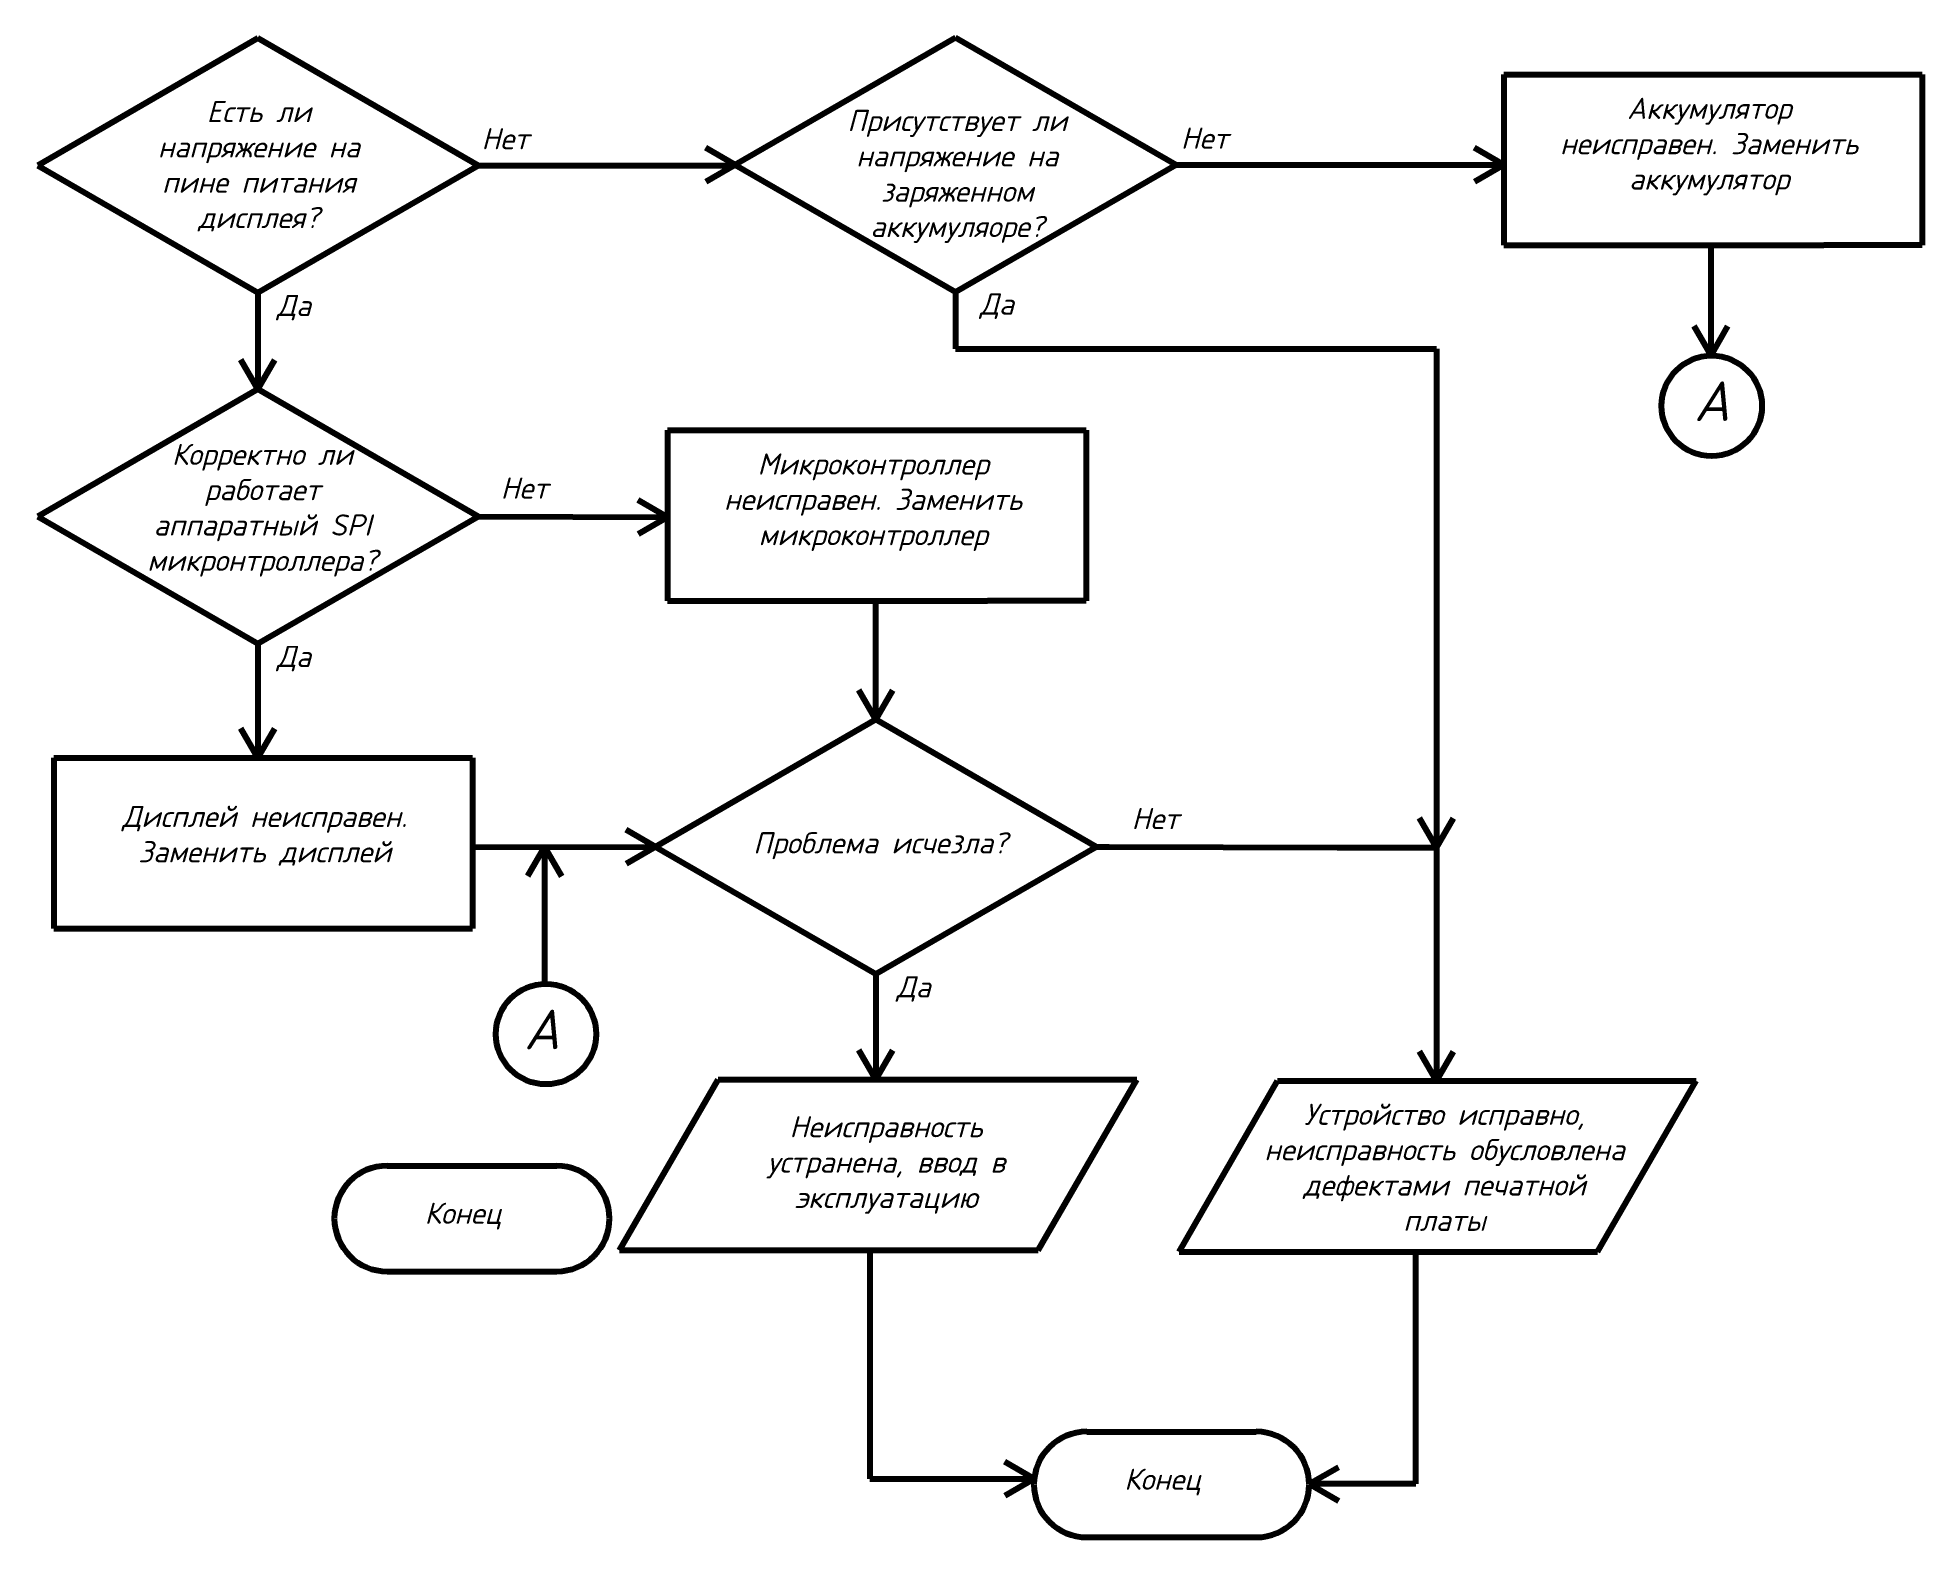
# Model space of a CAD drawing. Header units: millimetres. Extents: x -4859 to 4493, y -2963 to -2137.
# Drawn here: x -2611.2 to -2277.6, y -2507.7 to -2242.3 of the extents above; entities that cross this region are included whole.
import ezdxf

# ---------------------------------------------------------------- set-up
doc = ezdxf.new("R2010")
doc.units = ezdxf.units.MM
doc.layers.get('0').update_dxf_attribs({"lineweight": 80})
doc.styles.add('Мой', font='isocpeui.ttf')

msp = doc.modelspace()

# ---------------------------------------------------------------- texts
at = {"attachment_point": 1, "style": 'Мой'}
for s, width, heights, insert, char_height in [('\\pxqc;Есть ли напряжение на пине питания дисплея?', 47.1291, [0], (-2595.58, -2253.5), 3.75), ('\\pxqc;Аккумулятор неисправен. Заменить аккумулятор', 57.4171, [24.88], (-2344.06, -2252.93), 3.75), ('\\pxqc;Присутствует ли напряжение на заряженном аккумуляоре?', 47.1291, [0], (-2472, -2255.09), 3.75), ('Нет', 23.1309, [0], (-2532.63, -2258.3), 3.75), ('Нет', 23.1309, [0], (-2408.87, -2258.2), 3.75), ('Да', 23.1309, [0], (-2568.82, -2287.81), 3.75), ('Да', 23.1309, [0], (-2444.43, -2287.56), 3.75), ('А', 23.1309, [0], (-2318.04, -2303.13), 7), ('\\pxqc;Корректно ли работает аппаратный SPI микронтроллера?', 47.1291, [0], (-2594.96, -2314.16), 3.75), ('\\pxqc;Микроконтроллер неисправен. Заменить микроконтроллер', 57.4171, [24.88], (-2492.02, -2315.87), 3.75), ('Нет', 23.1309, [0], (-2529.23, -2320.13), 3.75), ('Да', 23.1309, [0], (-2568.82, -2349.92), 3.75), ('\\pxqc;Дисплей неисправен. Заменить дисплей', 57.4171, [24.88], (-2599.69, -2378.24), 3.75), ('Нет', 23.1309, [0], (-2417.58, -2378.61), 3.75), ('\\pxqc;Проблема исчезла?', 47.1291, [0], (-2485.61, -2382.92), 3.75), ('Да', 23.1309, [0], (-2459.16, -2408.39), 3.75), ('А', 23.1309, [0], (-2525.09, -2414.31), 7), ('\\pxqc;Устройство исправно, неисправность обусловлена дефектами печатной платы', 63.798, [0], (-2394.1, -2430.96), 3.75), ('\\pxqc;Неисправность устранена, ввод в эксплуатацию', 56.4031, [0], (-2489.21, -2433.15), 3.75), ('Конец', 23.1309, [0], (-2542.69, -2448.46), 3.75), ('Конец', 23.1309, [0], (-2418.89, -2495.53), 3.75)]:
    msp.add_mtext_dynamic_manual_height_columns(s, width=width, gutter_width=12.5, heights=heights, dxfattribs=dict(at, insert=insert, char_height=char_height))

# ---------------------------------------------------------------- linework, layer by layer
for p, q in [((-2572.18, -2242.4), (-2611.15, -2264.9)), ((-2533.21, -2264.9), (-2572.18, -2242.4)), ((-2448.73, -2242.3), (-2487.7, -2264.8)), ((-2409.76, -2264.8), (-2448.73, -2242.3)), ((-2351.71, -2248.79), (-2277.64, -2248.79)), ((-2351.71, -2248.79), (-2351.71, -2279.01)), ((-2277.64, -2248.79), (-2277.64, -2279.01)), ((-2487.7, -2264.8), (-2492.89, -2261.8)), ((-2351.71, -2264.8), (-2356.91, -2261.8)), ((-2611.15, -2264.9), (-2572.18, -2287.4)), ((-2572.18, -2287.4), (-2533.21, -2264.9)), ((-2533.21, -2264.9), (-2487.53, -2264.9)), ((-2487.7, -2264.8), (-2492.89, -2267.8)), ((-2487.7, -2264.8), (-2448.73, -2287.3)), ((-2448.73, -2287.3), (-2409.76, -2264.8)), ((-2409.76, -2264.8), (-2351.71, -2264.8)), ((-2351.71, -2264.8), (-2356.91, -2267.8)), ((-2351.71, -2279.01), (-2295.08, -2279.01)), ((-2315.03, -2298.57), (-2315.03, -2279.01)), ((-2277.64, -2279.01), (-2295.08, -2279.01)), ((-2572.18, -2287.4), (-2572.18, -2304.51)), ((-2448.73, -2287.3), (-2448.73, -2297.34)), ((-2315.03, -2298.57), (-2318.03, -2293.37)), ((-2315.03, -2298.57), (-2312.03, -2293.37)), ((-2448.73, -2297.34), (-2363.63, -2297.34)), ((-2363.63, -2297.34), (-2363.63, -2385.63)), ((-2572.18, -2304.51), (-2575.18, -2299.31)), ((-2572.18, -2304.51), (-2569.18, -2299.31)), ((-2572.18, -2304.51), (-2611.15, -2327.01)), ((-2533.21, -2327.01), (-2572.18, -2304.51)), ((-2499.68, -2311.74), (-2425.61, -2311.74)), ((-2499.68, -2311.74), (-2499.68, -2341.95)), ((-2425.61, -2311.74), (-2425.61, -2341.95)), ((-2499.68, -2327.16), (-2504.87, -2324.16)), ((-2611.15, -2327.01), (-2572.18, -2349.51)), ((-2572.18, -2349.51), (-2533.21, -2327.01)), ((-2533.21, -2327.01), (-2499.68, -2327.16)), ((-2499.68, -2327.16), (-2504.87, -2330.16)), ((-2499.68, -2341.95), (-2443.05, -2341.95)), ((-2462.83, -2362.99), (-2462.83, -2341.95)), ((-2425.61, -2341.95), (-2443.05, -2341.95)), ((-2572.18, -2349.51), (-2572.18, -2369.75)), ((-2462.83, -2362.99), (-2465.83, -2357.79)), ((-2462.83, -2362.99), (-2459.83, -2357.79)), ((-2572.18, -2369.75), (-2575.18, -2364.56)), ((-2572.18, -2369.75), (-2569.18, -2364.56)), ((-2462.83, -2362.99), (-2501.8, -2385.49)), ((-2423.86, -2385.49), (-2462.83, -2362.99)), ((-2608.28, -2369.75), (-2534.21, -2369.75)), ((-2608.28, -2369.75), (-2608.28, -2399.97)), ((-2534.21, -2369.75), (-2534.21, -2399.97)), ((-2363.63, -2385.63), (-2366.63, -2380.44)), ((-2363.63, -2385.63), (-2360.63, -2380.44)), ((-2501.8, -2385.49), (-2506.99, -2382.49)), ((-2534.21, -2385.53), (-2501.8, -2385.49)), ((-2521.48, -2385.51), (-2524.48, -2390.71)), ((-2521.48, -2385.51), (-2518.48, -2390.71)), ((-2521.48, -2385.51), (-2521.48, -2409.74)), ((-2501.8, -2385.49), (-2506.99, -2388.49)), ((-2501.8, -2385.49), (-2462.83, -2407.99)), ((-2462.83, -2407.99), (-2423.86, -2385.49)), ((-2423.86, -2385.49), (-2421.56, -2385.49)), ((-2421.56, -2385.49), (-2381.21, -2385.59)), ((-2381.21, -2385.59), (-2363.63, -2385.63)), ((-2363.63, -2385.63), (-2363.63, -2426.92)), ((-2608.28, -2399.97), (-2534.21, -2399.97)), ((-2462.83, -2407.99), (-2462.83, -2424.25)), ((-2462.83, -2426.69), (-2465.83, -2421.49)), ((-2462.83, -2426.69), (-2459.83, -2421.49)), ((-2462.83, -2424.25), (-2462.83, -2426.69)), ((-2363.63, -2426.92), (-2366.63, -2421.73)), ((-2363.63, -2426.92), (-2360.63, -2421.73)), ((-2508.18, -2456.9), (-2490.74, -2426.69)), ((-2490.74, -2426.69), (-2416.67, -2426.69)), ((-2434.11, -2456.9), (-2416.67, -2426.69)), ((-2409.18, -2457.14), (-2391.74, -2426.92)), ((-2391.74, -2426.92), (-2317.67, -2426.92)), ((-2335.12, -2457.14), (-2317.67, -2426.92)), ((-2549.31, -2441.93), (-2519.31, -2441.93)), ((-2508.18, -2456.9), (-2434.11, -2456.9)), ((-2463.88, -2456.9), (-2463.88, -2497.32)), ((-2409.18, -2457.14), (-2335.12, -2457.14)), ((-2367.24, -2498.25), (-2367.24, -2457.14)), ((-2549.31, -2460.63), (-2519.31, -2460.63)), ((-2425.5, -2489), (-2395.5, -2489)), ((-2434.79, -2497.32), (-2439.99, -2494.32)), ((-2463.88, -2497.32), (-2434.79, -2497.32)), ((-2434.79, -2497.32), (-2439.99, -2500.32)), ((-2386.16, -2498.25), (-2380.96, -2495.25)), ((-2386.16, -2498.25), (-2380.96, -2501.25)), ((-2367.24, -2498.25), (-2386.16, -2498.25)), ((-2425.5, -2507.69), (-2395.5, -2507.69))]:
    msp.add_line(p, q)
for centre in [(-2314.91, -2307.46), (-2521.2, -2418.63)]:
    msp.add_circle(centre, 8.89)
for centre, start, end in [((-2549.31, -2451.28), 90, 270), ((-2519.31, -2451.28), 270, 90), ((-2425.5, -2498.34), 90, 270), ((-2395.5, -2498.34), 270, 90)]:
    msp.add_arc(centre, 9.35, start, end)

msp.set_redraw_order([(e.dxf.handle, doc.entitydb.next_handle()) for e in msp.query("TEXT MTEXT ATTDEF DIMENSION ARC_DIMENSION")])  # texts and dimensions are drawn at this point

doc.saveas('drawing.dxf')
